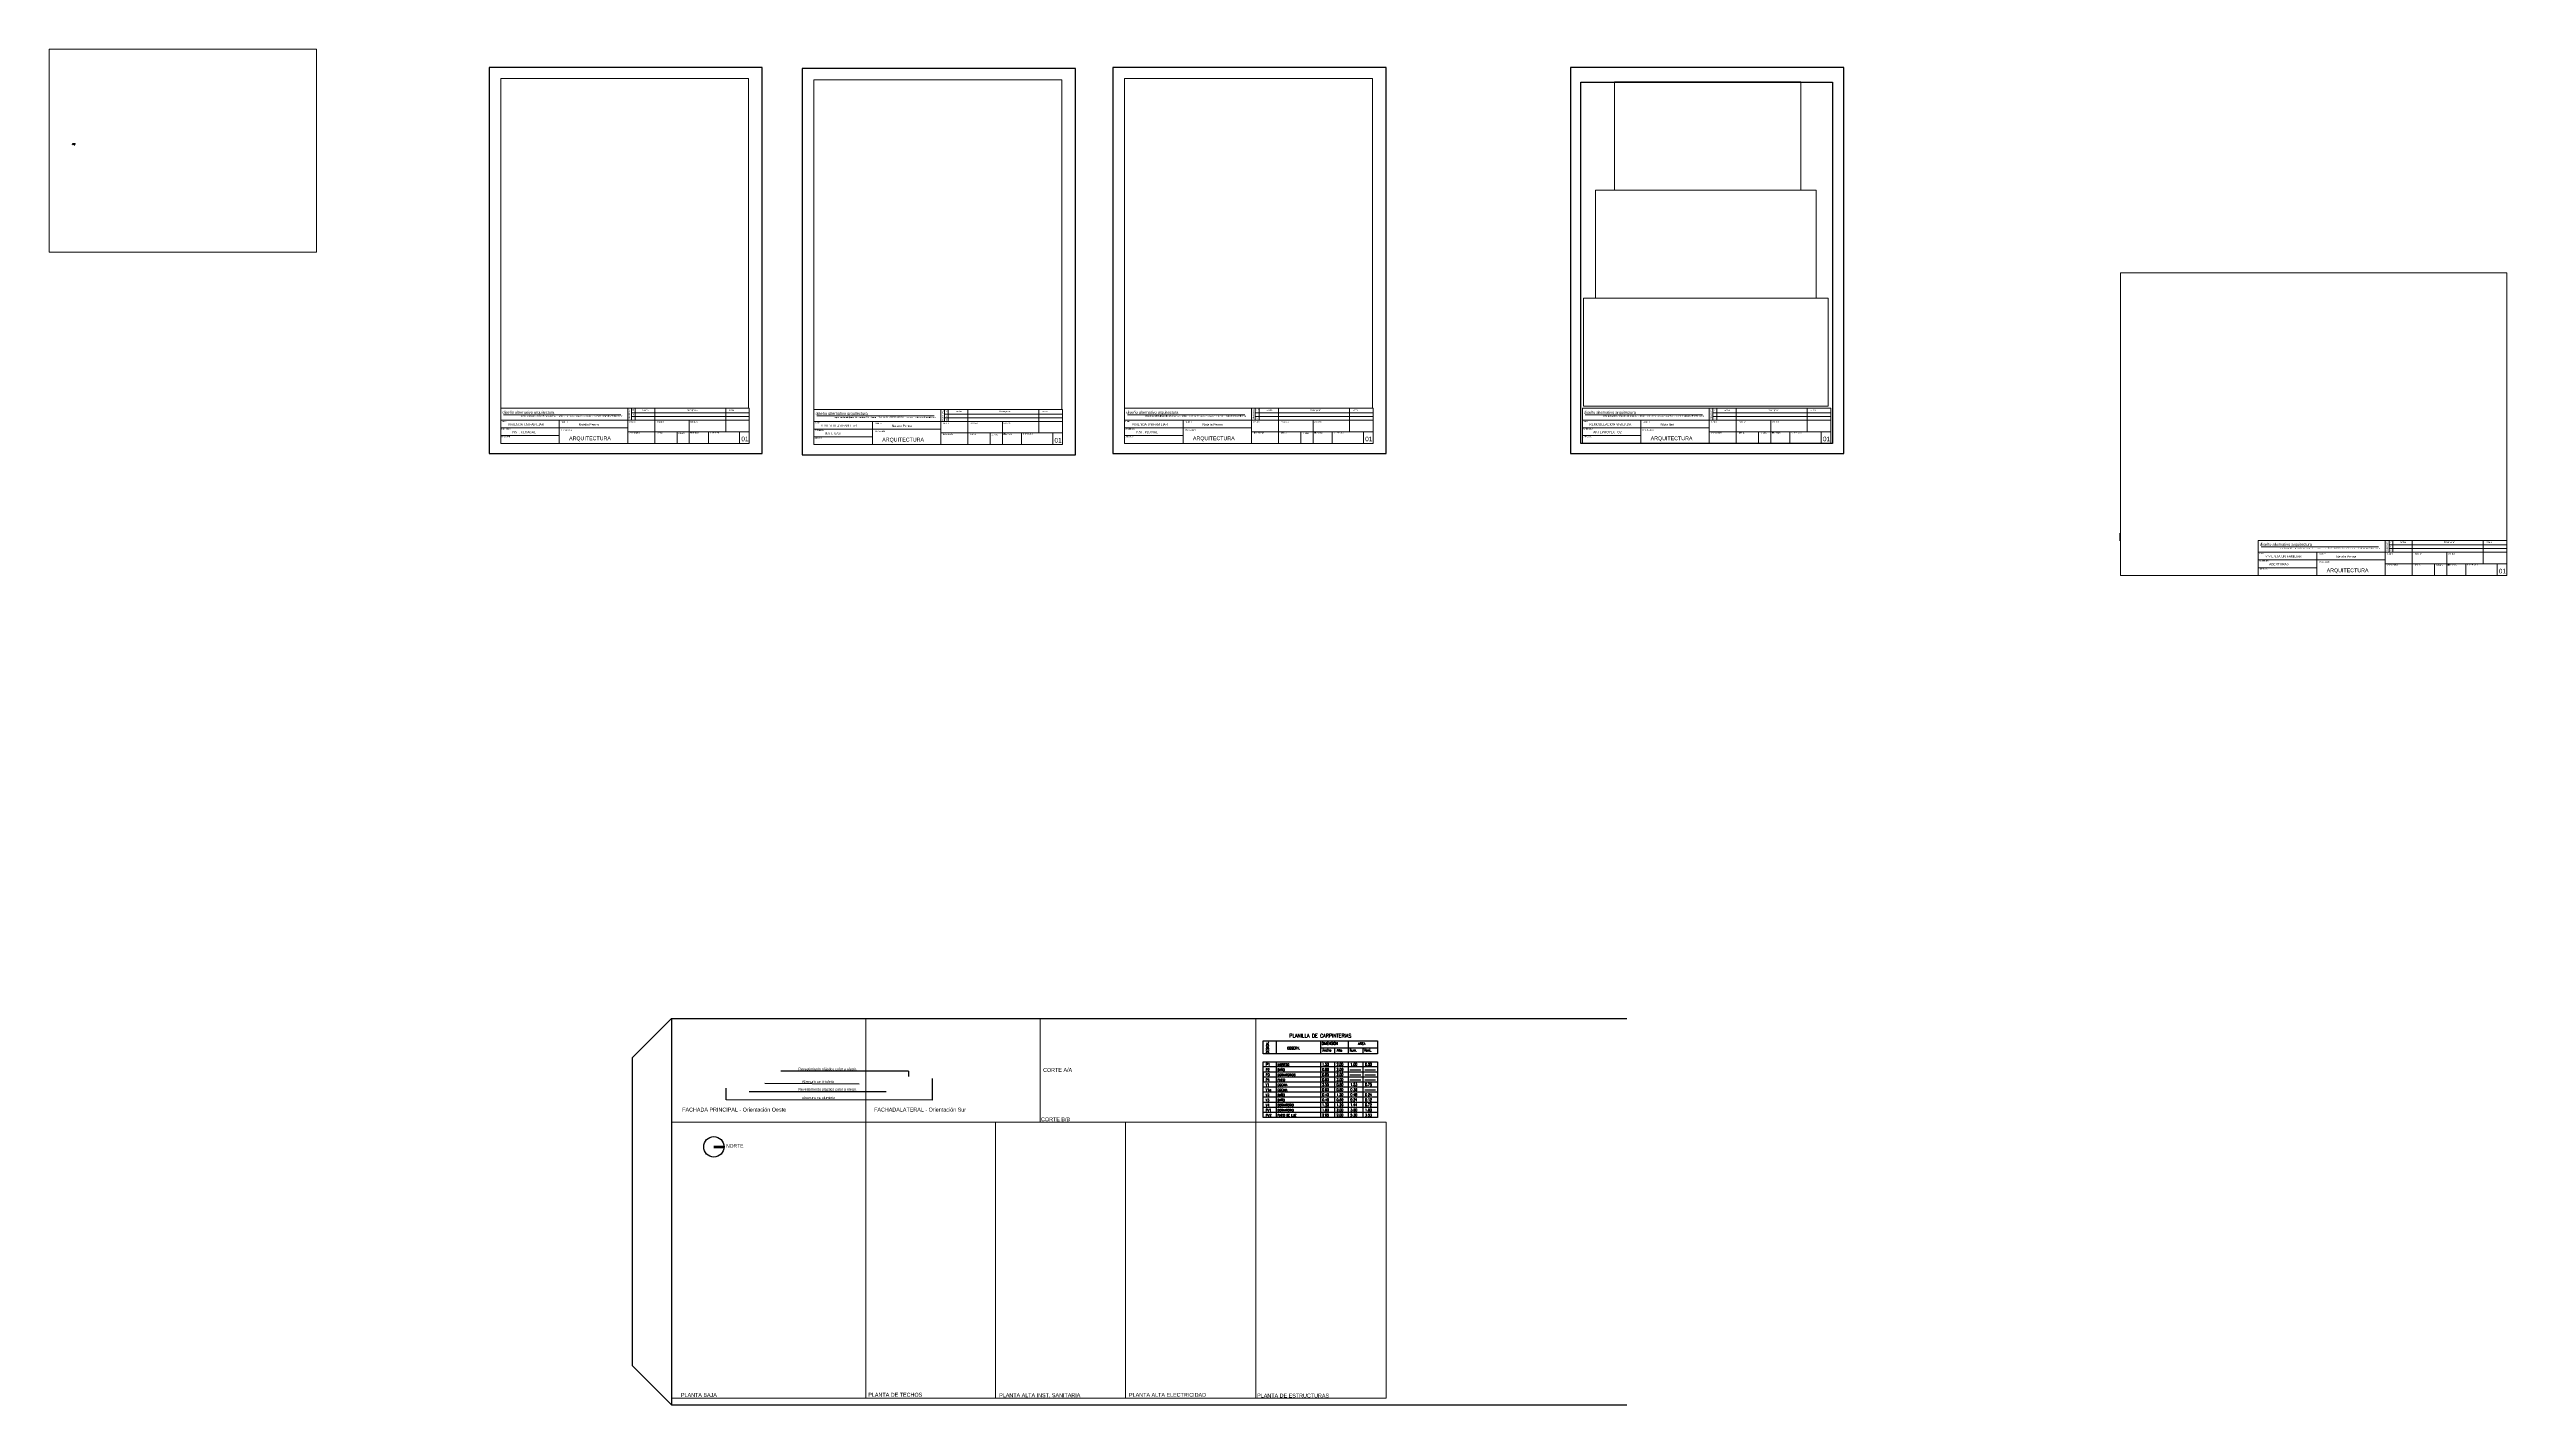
# Paper-space layout 'Layout1' of a CAD drawing. Header units: millimetres. Extents: x 26 to 1915, y -867 to 176.
# The model-space entities are those that its viewports show. They can reach past a viewport. Long polylines and large blocks are cut down to what shows.
import ezdxf
from ezdxf.enums import TextEntityAlignment as Align

# ---------------------------------------------------------------- set-up
doc = ezdxf.new("R2010")
doc.units = ezdxf.units.MM
doc.linetypes.add('DASHED', pattern=[19.05, 12.7, -6.35])
doc.linetypes.add('TRAZO_Y_PUNTO', pattern=[25.4, 12.7, -6.35, 0, -6.35])
doc.layers.get('0').update_dxf_attribs({"color": 9})
for name, color, linetype in [('00_LINEAS VISTA', 8, 'Continuous'), ('00_LINEASVISTA', 8, 'Continuous'), ('00_PROYECCION', 6, 'DASHED'), ('01_CARPINTERIAS', 3, 'Continuous'), ('10_EQUIPAMOVIL', 139, 'Continuous'), ('10_EQUIPO FIJO', 8, 'Continuous'), ('EJES', 12, 'TRAZO_Y_PUNTO'), ('LINEVISTAFINO PA', 250, 'Continuous'), ('T_textos_100', 2, 'Continuous'), ('X_CARATULA', 5, 'Continuous')]:
    doc.layers.add(name, color=color, linetype=linetype)
doc.layers.add('0_CARATULA', color=7, linetype='Continuous', lineweight=5, plot=False)
for name, color, linetype, lineweight in [('0_H_CARATULA', 7, 'Continuous', 5), ('Gris claro fachada', 254, 'Continuous', 9), ('T_cotas_100', 2, 'Continuous', 35)]:
    doc.layers.add(name, color=color, linetype=linetype, lineweight=lineweight)
doc.styles.add('CARATULA', font='arial.ttf')
doc.styles.add('cotas-romans', font='arial.ttf', dxfattribs={"width": 0.7})
doc.styles.add('especificaciones', font='romans.shx', dxfattribs={"width": 0.75})
doc.styles.add('ROMANS', font='romans')
doc.styles.add('rotulo', font='swiss.ttf', dxfattribs={"height": 0.3})
doc.styles.get("Standard").update_dxf_attribs({"font": 'arial.ttf'})

# ---------------------------------------------------------------- blocks, each defined once
blk = doc.blocks.new('kk')
at = {"layer": '10_EQUIPAMOVIL'}
for p, q in [((3221.313, -309.868), (3220.833, -309.868)), ((3221.913, -309.868), (3221.433, -309.868)), ((3220.317, -310.333), (3220.317, -310.813)), ((3220.602, -310.993), (3220.602, -310.153)), ((3222.438, -310.333), (3222.438, -310.813)), ((3221.313, -311.278), (3220.833, -311.278)), ((3221.913, -311.278), (3221.433, -311.278))]:
    blk.add_line(p, q, dxfattribs=at)
for points in [[(3221.313, -310.153), (3221.313, -309.793), (3220.833, -309.793), (3220.833, -310.153)], [(3221.913, -310.153), (3221.913, -309.793), (3221.433, -309.793), (3221.433, -310.153)], [(3220.602, -310.333), (3220.242, -310.333), (3220.242, -310.813), (3220.602, -310.813)], [(3220.602, -310.153), (3222.153, -310.153), (3222.153, -310.993), (3220.602, -310.993)], [(3222.153, -310.333), (3222.513, -310.333), (3222.513, -310.813), (3222.153, -310.813)], [(3221.313, -310.993), (3221.313, -311.353), (3220.833, -311.353), (3220.833, -310.993)], [(3221.913, -310.993), (3221.913, -311.353), (3221.433, -311.353), (3221.433, -310.993)]]:
    blk.add_lwpolyline(points, dxfattribs=at)
blk = doc.blocks.new('cama-s')
at = {"layer": '10_EQUIPAMOVIL'}
for p, q in [((0, 0.488), (0, -0.488)), ((1.875, 0.488), (0, 0.488)), ((0.255, 0.303), (0.052, 0.303)), ((0.052, 0.303), (0.052, -0.301)), ((0.255, 0.488), (0.255, -0.096)), ((1.875, -0.488), (1.875, 0.488)), ((0, -0.488), (1.875, -0.488)), ((0.052, -0.301), (0.389, -0.301)), ((0.255, -0.096), (0.586, -0.488)), ((0.255, -0.096), (0.586, -0.096)), ((0.586, -0.488), (0.586, -0.096))]:
    blk.add_line(p, q, dxfattribs=at)
blk = doc.blocks.new('SAPLS505')
at = {"layer": '10_EQUIPO FIJO'}
blk.add_lwpolyline([(-0.097, -0.628, -0.262722), (-0.176, -0.5, -0.061431), (-0.171, -0.274, -0.073837), (-0.143, -0.178, -0.02136), (-0.11, -0.116, -0.217458), (-0.046, -0.075, -0.067695), (0, -0.071, -0.067639), (0.045, -0.075, -0.190009), (0.109, -0.116, -0.02136), (0.143, -0.178, -0.069685), (0.171, -0.274, -0.061431), (0.176, -0.5, -0.262722), (0.097, -0.628, -0.09682), (0, -0.645, -0.096471), (-0.097, -0.628)], format="xyb", close=True, dxfattribs=at)
for points in [[(-0.127, -0.29, 0.084724), (-0.132, -0.53, 0.252864), (-0.091, -0.589, 0.103412), (-0.001, -0.612, 0.103412)], [(-0.001, -0.231, 0.087783), (-0.109, -0.258, 0.148188), (-0.127, -0.29, 0.09678)], [(0, -0.231, -0.087783), (0.109, -0.258, -0.148188), (0.127, -0.29, -0.09678)], [(0.127, -0.29, -0.084724), (0.132, -0.53, -0.252864), (0.091, -0.589, -0.103412), (0, -0.612, -0.103412)]]:
    blk.add_lwpolyline(points, format="xyb", dxfattribs=at)
for centre, radius in [((-0.056, -0.137), 0.0166), ((0, -0.116), 0.0166), ((0, -0.253), 0.0171), ((0, -0.431), 0.0166), ((0.056, -0.137), 0.0166)]:
    blk.add_circle(centre, radius, dxfattribs=at)
blk = doc.blocks.new('cama 2p02-planta')
for p, q in [((0, -0.762), (0, 0.762)), ((0.076, 0.762), (0, 0.762)), ((0.076, -0.762), (0.076, 0.762)), ((0.152, 0.762), (2.032, 0.762)), ((0.533, 0.343), (0.533, 0.762)), ((0.737, -0.178), (0.737, 0.762)), ((0.483, 0.686), (0.127, 0.686)), ((0.127, 0.686), (0.127, 0.025)), ((0.127, 0.025), (0.483, 0.025)), ((0.483, 0.025), (0.483, 0.686)), ((2.108, 0.686), (2.108, -0.686)), ((0.483, -0.025), (0.127, -0.025)), ((0.127, -0.025), (0.127, -0.686)), ((0.127, -0.686), (0.483, -0.686)), ((0.483, -0.686), (0.483, -0.025)), ((0.076, -0.762), (0, -0.762)), ((2.032, -0.762), (0.152, -0.762))]:
    blk.add_line(p, q)
for centre, radius, start, end in [((0.152, 0.686), 0.0762, 90, 180), ((2.032, 0.686), 0.0762, 0, 90), ((0.305, 1.295), 0.635, 253.73979, 286.26021), ((0.305, -0.584), 0.635, 73.73979, 106.26021), ((1.466, 0.397), 0.934, 182.53978, 216.04031), ((2.127, 0.322), 1.594, 179.25816, 197.80337), ((0.152, -0.686), 0.0762, 180, 270), ((0.305, 0.584), 0.635, 253.73979, 286.26021), ((0.305, -1.295), 0.635, 73.73979, 106.26021), ((-1.131, -0.847), 1.869, 2.61601, 21.40694), ((0.019, -0.724), 0.898, 357.56726, 39.54608), ((2.032, -0.686), 0.0762, 270, 0)]:
    blk.add_arc(centre, radius, start, end)
blk = doc.blocks.new('sofa 02-planta')
at = {"linetype": 'ByBlock'}
for p, q in [((-0.686, 0.375), (-0.381, 0.375)), ((-0.686, 0.299), (-0.686, 0.375)), ((-0.381, 0.299), (-0.686, 0.299)), ((-0.66, 0.299), (-0.66, -0.299)), ((-0.381, -0.299), (-0.686, -0.299)), ((-0.686, -0.299), (-0.686, -0.375)), ((-0.686, -0.375), (-0.381, -0.375))]:
    blk.add_line(p, q, dxfattribs=at)
for centre, radius, start, end in [((-0.426, 0), 0.299, 268.86096, 91.13904), ((-0.375, 0), 0.375, 269.09056, 90.90944), ((-0.375, 0), 0.299, 268.86096, 91.13904)]:
    blk.add_arc(centre, radius, start, end, dxfattribs=at)

msp = doc.modelspace()

# ---------------------------------------------------------------- hatches: boundary and pattern name
at = {"layer": '00_LINEASVISTA'}
h = msp.add_hatch(dxfattribs=at)
h.set_pattern_fill('ANSI31', color=256, scale=0.05, angle=135, style=0)
h.set_pattern_definition([(7e-15, (3407.24805, -303.18574), (3e-17, -0.15875), [])])
h.paths.add_polyline_path([(3406.648, -301.086), (3407.248, -301.086), (3407.248, -303.186), (3406.648, -303.186)])
at = {"layer": '10_EQUIPAMOVIL'}
h = msp.add_hatch(dxfattribs=at)
h.set_pattern_fill('NET', color=256, scale=0.05, style=0)
h.set_pattern_definition([(0, (6825.92892, -605.38159), (0, 0.15875), []), (90, (6825.92892, -605.38159), (-0.15875, 1e-17), [])])
h.paths.add_polyline_path([(3405.503, -300.136), (3405.528, -300.136), (3405.528, -300.936), (3405.503, -300.936, -0.372752), (3404.748, -300.186), (3404.748, -300.236), (3404.098, -300.236), (3404.098, -300.555, -0.125372), (3404.119, -300.52, -0.055228), (3404.188, -300.459, -0.087544), (3404.282, -300.42, -0.077115), (3404.482, -300.412, -0.148188), (3404.562, -300.448, -0.192995), (3404.612, -300.585, -0.192995), (3404.562, -300.722, -0.148185), (3404.482, -300.757, -0.077115), (3404.282, -300.75, -0.087544), (3404.188, -300.71, -0.055228), (3404.119, -300.65, -0.126749), (3404.098, -300.615), (3404.098, -301.486), (3405.548, -301.486), (3405.548, -299.336), (3404.748, -299.336), (3404.748, -299.486), (3404.698, -299.486), (3404.698, -300.086), (3404.748, -300.086), (3404.748, -300.186, 0.372752), (3405.503, -300.936)])
h.paths.add_polyline_path([(3404.302, -300.936, 0.073837), (3404.206, -300.964, 0.02136), (3404.143, -300.998, 0.217458), (3404.102, -301.062, 0.067695), (3404.098, -301.107, 0.067639), (3404.102, -301.153, 0.190009), (3404.143, -301.217, 0.02136), (3404.206, -301.25, 0.069536), (3404.301, -301.278, 0.061489), (3404.527, -301.283, 0.262722), (3404.655, -301.204, 0.09682), (3404.672, -301.107, 0.096471), (3404.655, -301.01, 0.262722), (3404.527, -300.931, 0.061431)])
h.paths.add_polyline_path([(3404.475, -301.107, -1), (3404.442, -301.107, -1)], flags=16)
h.paths.add_polyline_path([(3404.298, -301.107, -1), (3404.263, -301.107, -1)], flags=16)
h.paths.add_polyline_path([(3404.181, -301.051, -1), (3404.148, -301.051, -1)], flags=16)
h.paths.add_polyline_path([(3404.16, -301.107, -1), (3404.127, -301.107, -1)], flags=16)
h.paths.add_polyline_path([(3404.181, -301.163, -1), (3404.148, -301.163, -1)], flags=16)
h.paths.add_polyline_path([(3404.748, -304.147), (3404.748, -304.236), (3404.698, -304.236), (3404.698, -305.036), (3405.048, -305.036), (3405.448, -305.036), (3405.698, -305.036), (3405.698, -304.236), (3405.548, -304.236), (3405.548, -303.036), (3404.098, -303.036), (3404.098, -303.341, -0.045327), (3404.102, -303.311, -0.190009), (3404.143, -303.247, -0.02136), (3404.206, -303.213, -0.069536), (3404.301, -303.185, -0.061489), (3404.527, -303.18, -0.262722), (3404.655, -303.26, -0.09682), (3404.672, -303.356, -0.096471), (3404.655, -303.453, -0.262722), (3404.527, -303.532, -0.061431), (3404.302, -303.528, -0.073837), (3404.206, -303.5, -0.02136), (3404.143, -303.466, -0.217458), (3404.102, -303.402, -0.045208), (3404.098, -303.371), (3404.098, -303.785, -0.126749), (3404.119, -303.75, -0.055228), (3404.188, -303.689, -0.087544), (3404.282, -303.65, -0.077115), (3404.482, -303.643, -0.148188), (3404.562, -303.678, -0.192995), (3404.612, -303.815, -0.192995), (3404.562, -303.952, -0.148185), (3404.482, -303.987, -0.077115), (3404.282, -303.98, -0.087544), (3404.188, -303.941, -0.055228), (3404.119, -303.88, -0.125372), (3404.098, -303.845), (3404.098, -304.086), (3404.748, -304.086), (3404.748, -304.147, -0.429508), (3405.538, -303.411), (3405.538, -304.211), (3405.513, -304.211), (3405.513, -303.411), (3405.538, -303.411, 0.429508)])
h.paths.add_polyline_path([(3404.842, -304.818), (3406.042, -304.818), (3406.042, -304.479), (3404.842, -304.479)], flags=9)
h = msp.add_hatch(dxfattribs=at)
h.set_pattern_fill('ANSI31', color=256, angle=135, style=0)
h.set_pattern_definition([(180, (3424.9532, -320.9386), (-7e-16, -3.175), [])])
h.paths.add_polyline_path([(3425.853, -318.919), (3424.953, -318.919), (3424.953, -320.939), (3425.853, -320.939)])
at = {"layer": 'Gris claro fachada'}
h = msp.add_hatch(dxfattribs=at)
h.set_pattern_fill('ANSI31', color=256, scale=0.08, angle=135, style=0)
h.set_pattern_definition([(180, (3427.85536, -300.3313), (-3e-17, -0.254), [])])
h.paths.add_polyline_path([(3433.488, -298.231), (3428.638, -298.231), (3428.638, -300.331), (3433.488, -300.331)])
h.paths.add_polyline_path([(3426.218, -300.331), (3427.118, -300.331), (3427.118, -298.311), (3426.218, -298.311)])
h.paths.add_polyline_path([(3421.188, -299.431), (3421.238, -299.431), (3421.238, -298.831), (3421.188, -298.831), (3421.188, -298.431), (3420.245, -298.431), (3420.245, -300.431), (3421.188, -300.431)])

# ---------------------------------------------------------------- linework, layer by layer
at = {"layer": '00_LINEASVISTA'}
for p, q in [((3404.598, -296.186), (3406.698, -296.186)), ((3407.847, -296.186), (3409.648, -296.186)), ((3407.248, -303.186), (3407.248, -301.086)), ((3410.848, -301.286), (3410.848, -302.736)), ((3405.548, -301.486), (3404.098, -301.486)), ((3405.548, -303.036), (3404.098, -303.036)), ((3415.098, -302.986), (3410.848, -302.986)), ((3404.698, -304.236), (3404.698, -305.036)), ((3404.098, -305.986), (3406.498, -305.986)), ((3404.698, -307.486), (3404.698, -306.736)), ((3404.698, -308.186), (3404.098, -308.186)), ((3404.698, -308.186), (3404.698, -309.036)), ((3404.698, -309.036), (3404.098, -309.036)), ((3415.098, -308.986), (3410.848, -308.986)), ((3403.948, -310.236), (3403.948, -309.636)), ((3406.448, -309.636), (3404.098, -309.636)), ((3406.248, -310.436), (3404.098, -310.436))]:
    msp.add_line(p, q, dxfattribs=at)
for points in [[(3404.698, -307.603), (3404.108, -307.603), (3404.108, -308.164), (3404.698, -308.164)], [(3404.688, -307.613), (3404.118, -307.613), (3404.118, -308.154), (3404.688, -308.154)], [(3404.698, -309.057), (3404.124, -309.057), (3404.124, -309.616), (3404.698, -309.616)]]:
    msp.add_lwpolyline(points, close=True, dxfattribs=at)
at = {"layer": '01_CARPINTERIAS'}
for p, q in [((3404.598, -296.286), (3406.698, -296.286)), ((3404.598, -296.341), (3406.698, -296.341)), ((3404.598, -296.386), (3406.698, -296.386)), ((3407.847, -296.286), (3409.648, -296.286)), ((3407.847, -296.341), (3409.648, -296.341)), ((3407.847, -296.386), (3409.648, -296.386)), ((3410.648, -301.286), (3410.648, -302.736)), ((3410.693, -301.286), (3410.693, -302.736)), ((3410.748, -301.286), (3410.748, -302.736)), ((3405.448, -305.036), (3405.048, -305.036)), ((3405.048, -305.121), (3405.448, -305.121)), ((3405.048, -305.186), (3405.448, -305.186)), ((3410.648, -305.186), (3410.648, -307.486)), ((3410.693, -305.186), (3410.693, -307.486)), ((3410.748, -305.186), (3410.748, -307.486)), ((3403.998, -310.236), (3403.998, -309.636)), ((3404.048, -310.236), (3404.048, -309.636)), ((3404.098, -309.636), (3404.098, -310.236)), ((3410.648, -309.736), (3410.648, -311.236)), ((3410.743, -311.236), (3410.743, -309.736)), ((3410.848, -309.736), (3410.848, -311.236)), ((3404.098, -310.236), (3406.248, -310.236)), ((3406.248, -310.286), (3404.098, -310.286)), ((3406.248, -310.336), (3404.098, -310.336)), ((3409.198, -311.336), (3409.198, -311.236)), ((3409.198, -311.286), (3409.798, -311.286))]:
    msp.add_line(p, q, dxfattribs=at)
for points in [[(3405.718, -300.086), (3405.743, -300.086), (3405.743, -299.286), (3405.718, -299.286)], [(3405.528, -300.136), (3405.503, -300.136), (3405.503, -300.936), (3405.528, -300.936)], [(3407.598, -300.916), (3407.598, -300.891), (3408.398, -300.891), (3408.398, -300.916)], [(3405.538, -304.211), (3405.513, -304.211), (3405.513, -303.411), (3405.538, -303.411)], [(3406.598, -304.066), (3406.598, -304.041), (3407.398, -304.041), (3407.398, -304.066)], [(3403.998, -305.196), (3403.998, -305.221), (3404.798, -305.221), (3404.798, -305.196)], [(3406.598, -305.196), (3406.598, -305.221), (3405.798, -305.221), (3405.798, -305.196)], [(3402.898, -307.586), (3402.809, -307.586), (3402.809, -307.636), (3402.898, -307.636)], [(3403.898, -307.586), (3403.873, -307.586), (3403.873, -308.586), (3403.898, -308.586)], [(3408.342, -311.336), (3408.367, -311.336), (3408.367, -310.536), (3408.342, -310.536)], [(3408.298, -311.236), (3408.342, -311.236), (3408.342, -311.336), (3408.298, -311.336)], [(3409.798, -311.236), (3409.148, -311.236), (3409.148, -311.336), (3409.798, -311.336)]]:
    msp.add_lwpolyline(points, close=True, dxfattribs=at)
for centre, radius, start, end in [((3405.687, -300.097), 0.813, 4.30428, 86.07642), ((3407.587, -300.946), 0.813, 3.92358, 85.69572), ((3405.559, -300.125), 0.813, 184.30428, 266.07642), ((3405.493, -304.154), 0.745, 86.50841, 180.51585), ((3406.587, -304.096), 0.813, 3.92358, 85.69572), ((3404.055, -305.241), 0.745, 269.48415, 3.49159), ((3406.541, -305.241), 0.745, 176.50841, 270.51585), ((3403.886, -307.598), 0.988, 179.27478, 270.72522), ((3408.377, -311.306), 0.771, 1.49473, 92.6458)]:
    msp.add_arc(centre, radius, start, end, dxfattribs=at)
at = {"layer": '10_EQUIPAMOVIL'}
for p, q in [((3404.698, -300.086), (3404.698, -299.486)), ((3404.748, -299.336), (3405.548, -299.336)), ((3408.648, -300.336), (3410.698, -300.336)), ((3405.698, -304.236), (3405.698, -305.036)), ((3402.809, -307.636), (3403.948, -307.636))]:
    msp.add_line(p, q, dxfattribs=at)
at = {"layer": 'EJES', "ltscale": 0.05}
for p, q in [((3403.948, -305.186), (3406.648, -307.486)), ((3403.948, -307.486), (3406.648, -305.186))]:
    msp.add_line(p, q, dxfattribs=at)
msp.add_lwpolyline([(3406.648, -307.486), (3403.948, -307.486), (3403.948, -305.186), (3406.648, -305.186)], close=True, dxfattribs=at)
at = {"layer": 'Gris claro fachada'}
for p, q in [((3423.868, -295.931), (3422.068, -295.931)), ((3422.068, -295.931), (3422.068, -297.831)), ((3423.868, -297.831), (3423.868, -295.931)), ((3424.438, -297.831), (3421.188, -297.831)), ((3421.188, -298.831), (3421.188, -297.831)), ((3424.438, -297.531), (3426.088, -297.531)), ((3424.438, -297.531), (3424.438, -300.431)), ((3426.088, -300.431), (3426.088, -297.531)), ((3426.088, -297.831), (3428.438, -297.831)), ((3428.438, -297.531), (3428.638, -297.531)), ((3428.438, -297.531), (3428.438, -300.431)), ((3428.638, -297.531), (3428.638, -300.431)), ((3428.638, -297.981), (3433.488, -297.981)), ((3428.638, -298.131), (3433.488, -298.131)), ((3419.995, -298.431), (3421.188, -298.431)), ((3419.995, -298.431), (3419.995, -300.431)), ((3420.215, -300.431), (3420.215, -298.431)), ((3420.215, -298.431), (3420.215, -298.431)), ((3420.245, -298.431), (3420.245, -300.431)), ((3421.188, -298.751), (3423.868, -298.751)), ((3421.188, -298.831), (3423.788, -298.831)), ((3421.238, -298.831), (3421.238, -299.431)), ((3421.338, -298.831), (3421.338, -299.431)), ((3423.788, -299.431), (3423.788, -298.831)), ((3423.868, -299.511), (3423.868, -298.751)), ((3426.188, -300.331), (3426.188, -298.281)), ((3426.188, -298.281), (3427.688, -298.281)), ((3426.218, -300.331), (3426.218, -298.311)), ((3426.218, -298.311), (3427.118, -298.311)), ((3427.118, -300.331), (3427.118, -298.311)), ((3427.148, -300.331), (3427.148, -298.281)), ((3427.178, -299.306), (3427.178, -298.311)), ((3427.178, -298.311), (3427.658, -298.311)), ((3427.257, -298.71), (3427.395, -298.542)), ((3427.284, -298.854), (3427.423, -298.686)), ((3427.333, -298.697), (3427.472, -298.529)), ((3427.658, -298.311), (3427.658, -299.306)), ((3427.688, -298.281), (3427.688, -298.281)), ((3427.688, -298.281), (3427.688, -300.331)), ((3428.638, -298.231), (3433.488, -298.231)), ((3421.188, -299.431), (3423.788, -299.431)), ((3421.188, -299.431), (3421.188, -300.431)), ((3421.721, -299.06), (3421.86, -298.892)), ((3421.728, -299.186), (3421.867, -299.018)), ((3421.798, -299.047), (3421.937, -298.879)), ((3423.198, -299.22), (3423.337, -299.052)), ((3423.226, -299.365), (3423.365, -299.197)), ((3423.294, -299.229), (3423.433, -299.061)), ((3427.658, -299.306), (3427.178, -299.306)), ((3427.178, -300.331), (3427.178, -299.336)), ((3427.658, -299.336), (3427.178, -299.336)), ((3427.658, -299.336), (3427.658, -300.331)), ((3421.41, -300.431), (3421.108, -299.783)), ((3421.188, -299.511), (3423.868, -299.511)), ((3421.238, -300.431), (3421.264, -300.14)), ((3421.41, -300.431), (3421.273, -299.783)), ((3421.429, -300.431), (3421.376, -299.982)), ((3421.435, -300.431), (3421.435, -299.571)), ((3421.46, -300.431), (3421.46, -300.034)), ((3421.483, -300.431), (3421.51, -300.14)), ((3421.793, -300.431), (3421.491, -299.783)), ((3421.511, -300.431), (3421.853, -299.697)), ((3421.511, -300.431), (3421.647, -299.783)), ((3421.654, -300.431), (3421.681, -300.14)), ((3421.793, -300.431), (3421.656, -299.783)), ((3421.812, -300.431), (3421.759, -299.982)), ((3421.818, -300.431), (3421.818, -299.571)), ((3421.843, -300.431), (3421.843, -300.034)), ((3421.866, -300.431), (3421.893, -300.14)), ((3421.894, -300.431), (3422.236, -299.697)), ((3421.894, -300.431), (3422.031, -299.783)), ((3422.242, -300.431), (3421.939, -299.783)), ((3422.051, -300.431), (3422.078, -300.14)), ((3422.242, -300.431), (3422.105, -299.783)), ((3422.261, -300.431), (3422.207, -299.982)), ((3422.267, -300.431), (3422.267, -299.571)), ((3422.292, -300.431), (3422.292, -300.034)), ((3422.315, -300.431), (3422.341, -300.14)), ((3422.342, -300.431), (3422.479, -299.783)), ((3422.65, -300.431), (3422.347, -299.783)), ((3422.459, -300.431), (3422.486, -300.14)), ((3422.65, -300.431), (3422.513, -299.783)), ((3422.669, -300.431), (3422.615, -299.982)), ((3422.675, -300.431), (3422.675, -299.571)), ((3422.7, -300.431), (3422.7, -300.034)), ((3422.723, -300.431), (3422.749, -300.14)), ((3422.75, -300.431), (3423.092, -299.697)), ((3422.75, -300.431), (3422.887, -299.783)), ((3422.831, -300.431), (3422.968, -299.783)), ((3423.138, -300.431), (3422.836, -299.783)), ((3422.948, -300.431), (3422.975, -300.14)), ((3423.138, -300.431), (3423.002, -299.783)), ((3423.157, -300.431), (3423.104, -299.982)), ((3423.164, -300.431), (3423.164, -299.571)), ((3423.189, -300.431), (3423.189, -300.034)), ((3423.211, -300.431), (3423.238, -300.14)), ((3423.239, -300.431), (3423.581, -299.697)), ((3423.239, -300.431), (3423.376, -299.783)), ((3423.303, -300.431), (3423.439, -299.783)), ((3423.61, -300.431), (3423.307, -299.783)), ((3423.42, -300.431), (3423.446, -300.14)), ((3423.61, -300.431), (3423.473, -299.783)), ((3423.629, -300.431), (3423.575, -299.982)), ((3423.635, -300.431), (3423.635, -299.571)), ((3423.66, -300.431), (3423.66, -300.034)), ((3423.683, -300.431), (3423.709, -300.14)), ((3423.71, -300.431), (3424.053, -299.697)), ((3423.71, -300.431), (3423.847, -299.783)), ((3427.35, -300.119), (3427.488, -299.951)), ((3427.377, -300.264), (3427.516, -300.096)), ((3427.426, -300.107), (3427.565, -299.939)), ((3404.094, -300.578), (3404.096, -300.566)), ((3404.094, -300.578), (3404.094, -300.592)), ((3404.096, -300.604), (3404.094, -300.592)), ((3419.7, -300.431), (3434.121, -300.431)), ((3419.995, -300.431), (3423.812, -300.431)), ((3421.248, -300.431), (3421.218, -300.268)), ((3421.254, -300.431), (3421.305, -300.267)), ((3421.324, -300.431), (3421.294, -300.268)), ((3421.356, -300.431), (3421.326, -300.268)), ((3421.387, -300.431), (3421.359, -300.342)), ((3421.449, -300.431), (3421.439, -300.242)), ((3421.471, -300.431), (3421.522, -300.267)), ((3421.495, -300.431), (3421.523, -300.342)), ((3421.534, -300.431), (3421.561, -300.342)), ((3421.578, -300.431), (3421.55, -300.342)), ((3421.56, -300.431), (3421.611, -300.267)), ((3421.623, -300.431), (3421.593, -300.268)), ((3421.652, -300.431), (3421.622, -300.268)), ((3421.658, -300.431), (3421.709, -300.267)), ((3421.728, -300.431), (3421.698, -300.268)), ((3421.739, -300.431), (3421.709, -300.268)), ((3421.76, -300.431), (3421.73, -300.268)), ((3421.77, -300.431), (3421.742, -300.342)), ((3421.832, -300.431), (3421.822, -300.242)), ((3421.854, -300.431), (3421.905, -300.267)), ((3421.897, -300.431), (3421.925, -300.342)), ((3421.917, -300.431), (3421.945, -300.342)), ((3421.98, -300.431), (3421.952, -300.342)), ((3421.962, -300.431), (3422.013, -300.267)), ((3422.025, -300.431), (3421.995, -300.268)), ((3422.054, -300.431), (3422.024, -300.268)), ((3422.06, -300.431), (3422.111, -300.267)), ((3422.13, -300.431), (3422.1, -300.268)), ((3422.162, -300.431), (3422.132, -300.268)), ((3422.188, -300.431), (3422.157, -300.268)), ((3422.219, -300.431), (3422.191, -300.342)), ((3422.281, -300.431), (3422.271, -300.242)), ((3422.303, -300.431), (3422.354, -300.267)), ((3422.365, -300.431), (3422.393, -300.342)), ((3422.461, -300.431), (3422.431, -300.268)), ((3422.468, -300.431), (3422.518, -300.267)), ((3422.538, -300.431), (3422.508, -300.268)), ((3422.57, -300.431), (3422.539, -300.268)), ((3422.595, -300.431), (3422.565, -300.268)), ((3422.626, -300.431), (3422.599, -300.342)), ((3422.688, -300.431), (3422.679, -300.242)), ((3422.711, -300.431), (3422.761, -300.267)), ((3422.773, -300.431), (3422.801, -300.342)), ((3422.854, -300.431), (3422.882, -300.342)), ((3422.95, -300.431), (3422.92, -300.268)), ((3422.957, -300.431), (3423.007, -300.267)), ((3423.027, -300.431), (3422.997, -300.268)), ((3423.058, -300.431), (3423.028, -300.268)), ((3423.084, -300.431), (3423.054, -300.268)), ((3423.115, -300.431), (3423.088, -300.342)), ((3423.177, -300.431), (3423.167, -300.242)), ((3423.2, -300.431), (3423.25, -300.267)), ((3423.262, -300.431), (3423.29, -300.342)), ((3423.326, -300.431), (3423.353, -300.342)), ((3423.422, -300.431), (3423.392, -300.268)), ((3423.428, -300.431), (3423.479, -300.267)), ((3423.498, -300.431), (3423.468, -300.268)), ((3423.53, -300.431), (3423.5, -300.268)), ((3423.556, -300.431), (3423.526, -300.268)), ((3423.587, -300.431), (3423.559, -300.342)), ((3423.649, -300.431), (3423.639, -300.242)), ((3423.671, -300.431), (3423.722, -300.267)), ((3423.734, -300.431), (3423.761, -300.342)), ((3426.088, -300.331), (3428.438, -300.331)), ((3428.638, -300.331), (3433.488, -300.331)), ((3427.951, -301.179), (3426.451, -301.179)), ((3426.451, -301.179), (3426.451, -305.779)), ((3427.951, -305.779), (3427.951, -301.179)), ((3426.451, -302.779), (3419.701, -302.779)), ((3419.701, -302.779), (3419.701, -305.779)), ((3434.951, -302.779), (3427.951, -302.779)), ((3433.751, -303.179), (3433.751, -302.779)), ((3433.851, -305.779), (3433.851, -302.779)), ((3434.852, -305.779), (3434.852, -302.779)), ((3434.951, -302.779), (3434.951, -305.779)), ((3409.665, -303.459), (3409.664, -303.266)), ((3409.727, -303.266), (3409.728, -303.459)), ((3410.223, -303.263), (3410.224, -303.459)), ((3410.287, -303.459), (3410.287, -303.263)), ((3419.851, -305.779), (3419.851, -303.179)), ((3419.851, -303.179), (3426.451, -303.179)), ((3427.951, -303.179), (3433.751, -303.179)), ((3428.901, -305.779), (3428.901, -303.179)), ((3428.901, -303.379), (3431.551, -303.379)), ((3429.062, -303.511), (3429.171, -303.395)), ((3430.127, -303.562), (3430.236, -303.446)), ((3431.302, -303.497), (3431.411, -303.381)), ((3431.325, -303.568), (3431.433, -303.452)), ((3431.551, -303.179), (3431.551, -305.779)), ((3433.751, -303.179), (3433.751, -304.099)), ((3404.096, -303.796), (3404.094, -303.808)), ((3404.094, -303.822), (3404.094, -303.808)), ((3404.094, -303.822), (3404.096, -303.834)), ((3426.201, -303.779), (3425.801, -303.779)), ((3425.801, -303.779), (3425.801, -305.279)), ((3426.171, -303.809), (3425.831, -303.809)), ((3425.831, -303.809), (3425.831, -305.249)), ((3425.86, -304.07), (3425.969, -303.954)), ((3425.908, -303.974), (3426.017, -303.858)), ((3425.931, -304.045), (3426.04, -303.929)), ((3426.171, -305.249), (3426.171, -303.809)), ((3426.201, -305.279), (3426.201, -303.779)), ((3426.701, -304.139), (3426.701, -303.779)), ((3426.701, -303.779), (3427.301, -303.779)), ((3426.731, -303.809), (3427.271, -303.809)), ((3426.731, -304.109), (3426.731, -303.809)), ((3426.731, -303.809), (3427.001, -304.109)), ((3426.731, -304.109), (3427.271, -304.109)), ((3427.001, -304.109), (3427.271, -303.809)), ((3427.271, -303.809), (3427.271, -304.109)), ((3427.301, -303.779), (3427.301, -304.139)), ((3428.901, -303.679), (3431.551, -303.679)), ((3429.014, -303.608), (3429.123, -303.491)), ((3429.085, -303.582), (3429.194, -303.466)), ((3430.079, -303.658), (3430.188, -303.542)), ((3430.15, -303.633), (3430.259, -303.516)), ((3431.254, -303.594), (3431.363, -303.477)), ((3432.871, -304.099), (3433.851, -304.099)), ((3432.871, -304.099), (3432.871, -304.859)), ((3426.701, -304.139), (3427.301, -304.139)), ((3432.951, -304.179), (3433.851, -304.179)), ((3432.951, -304.179), (3432.951, -304.779)), ((3432.951, -304.779), (3433.851, -304.779)), ((3432.996, -304.474), (3433.105, -304.358)), ((3433.044, -304.378), (3433.153, -304.262)), ((3433.067, -304.449), (3433.176, -304.332)), ((3433.313, -304.713), (3433.422, -304.597)), ((3433.361, -304.617), (3433.47, -304.501)), ((3433.384, -304.688), (3433.493, -304.571)), ((3433.551, -304.179), (3433.551, -304.779)), ((3433.751, -304.179), (3433.751, -304.779)), ((3425.801, -305.279), (3426.201, -305.279)), ((3425.831, -305.249), (3426.171, -305.249)), ((3432.871, -304.859), (3433.851, -304.859)), ((3433.751, -304.859), (3433.751, -305.779)), ((3437.019, -305.779), (3417.383, -305.779)), ((3426.88, -308.536), (3426.88, -306.536)), ((3426.88, -306.536), (3428.38, -306.536)), ((3428.38, -306.536), (3428.38, -308.536)), ((3402.805, -311.536), (3402.805, -307.636)), ((3419.88, -308.536), (3435.13, -308.536)), ((3419.88, -308.536), (3419.88, -311.536)), ((3423.73, -308.536), (3423.73, -311.536)), ((3425.93, -308.536), (3425.93, -311.536)), ((3435.13, -308.536), (3435.13, -311.536)), ((3415.098, -310.236), (3415.098, -308.986)), ((3420.28, -309.386), (3421.78, -309.386)), ((3420.28, -309.386), (3420.28, -311.536)), ((3421.78, -309.386), (3421.78, -311.536)), ((3423.73, -309.386), (3425.93, -309.386)), ((3428.58, -309.386), (3430.03, -309.386)), ((3428.58, -309.386), (3428.58, -311.536)), ((3430.03, -309.386), (3430.03, -311.536)), ((3420.33, -309.436), (3421.73, -309.436)), ((3420.33, -309.436), (3420.33, -310.451)), ((3420.33, -309.436), (3421.03, -310.451)), ((3420.925, -309.967), (3421.034, -309.851)), ((3420.973, -309.871), (3421.082, -309.755)), ((3420.996, -309.942), (3421.105, -309.825)), ((3421.03, -310.451), (3421.73, -309.436)), ((3421.73, -309.436), (3421.73, -310.451)), ((3423.78, -309.436), (3423.78, -311.536)), ((3423.78, -309.436), (3424.805, -309.436)), ((3423.78, -309.436), (3424.805, -310.486)), ((3424.256, -309.723), (3424.365, -309.607)), ((3424.304, -309.627), (3424.413, -309.511)), ((3424.327, -309.698), (3424.435, -309.581)), ((3424.805, -309.436), (3424.805, -311.536)), ((3424.855, -309.436), (3424.855, -311.536)), ((3424.855, -309.436), (3425.88, -309.436)), ((3425.88, -309.436), (3424.855, -310.486)), ((3425.88, -309.436), (3425.88, -311.536)), ((3428.63, -309.436), (3429.98, -309.436)), ((3428.63, -309.436), (3428.63, -310.451)), ((3429.305, -310.451), (3428.63, -309.436)), ((3428.78, -310.121), (3428.888, -310.004)), ((3429.305, -310.451), (3429.98, -309.436)), ((3429.747, -310.121), (3429.856, -310.004)), ((3429.98, -309.436), (3429.98, -310.451)), ((3415.098, -310.436), (3415.098, -312.536)), ((3420.33, -310.451), (3421.73, -310.451)), ((3420.33, -310.501), (3420.33, -311.536)), ((3420.33, -310.501), (3421.73, -310.501)), ((3420.631, -310.804), (3420.74, -310.687)), ((3421.443, -310.327), (3421.552, -310.211)), ((3421.491, -310.231), (3421.6, -310.115)), ((3421.514, -310.302), (3421.623, -310.186)), ((3421.73, -310.501), (3421.73, -311.536)), ((3424.805, -310.486), (3423.78, -311.536)), ((3424.018, -310.554), (3424.127, -310.437)), ((3424.066, -310.458), (3424.175, -310.341)), ((3424.089, -310.528), (3424.198, -310.412)), ((3424.855, -310.486), (3425.88, -311.536)), ((3428.63, -310.451), (3429.98, -310.451)), ((3428.63, -310.501), (3428.63, -311.536)), ((3428.63, -310.501), (3429.98, -310.501)), ((3428.731, -310.217), (3428.84, -310.101)), ((3428.802, -310.192), (3428.911, -310.075)), ((3428.916, -310.845), (3429.025, -310.729)), ((3429.699, -310.217), (3429.807, -310.101)), ((3429.77, -310.192), (3429.878, -310.075)), ((3429.98, -310.501), (3429.98, -311.536)), ((3420.583, -310.9), (3420.691, -310.783)), ((3420.653, -310.875), (3420.762, -310.758)), ((3421.333, -311.31), (3421.442, -311.194)), ((3421.381, -311.214), (3421.49, -311.097)), ((3421.404, -311.285), (3421.513, -311.168)), ((3424.568, -311.393), (3424.677, -311.277)), ((3424.616, -311.297), (3424.725, -311.181)), ((3424.639, -311.368), (3424.748, -311.251)), ((3428.868, -310.942), (3428.977, -310.825)), ((3428.939, -310.916), (3429.048, -310.8)), ((3429.513, -311.313), (3429.621, -311.197)), ((3429.561, -311.217), (3429.67, -311.101)), ((3429.584, -311.288), (3429.692, -311.172)), ((3405.348, -311.536), (3402.805, -311.536)), ((3405.348, -311.536), (3405.348, -312.536)), ((3417.009, -311.536), (3436.739, -311.536)), ((3405.348, -312.536), (3415.098, -312.536))]:
    msp.add_line(p, q, dxfattribs=at)
for points in [[(3433.688, -300.431), (3433.488, -300.431), (3433.488, -297.831), (3433.688, -297.831)], [(3410.576, -304.02), (3409.376, -304.02), (3409.376, -303.459), (3410.576, -303.459)]]:
    msp.add_lwpolyline(points, close=True, dxfattribs=at)
for points in [[(3404.284, -300.57), (3404.285, -300.552, -0.028747), (3404.293, -300.524, -0.052421), (3404.299, -300.51, -0.050041), (3404.312, -300.493, -0.040538), (3404.33, -300.476, -0.036304), (3404.352, -300.46, -0.08346), (3404.363, -300.456, -0.024812), (3404.374, -300.455, -0.009631), (3404.4, -300.453, -0.014344), (3404.409, -300.452, -0.009208), (3404.424, -300.453)], [(3404.284, -300.6), (3404.285, -300.618, 0.028747), (3404.293, -300.646, 0.052421), (3404.299, -300.66, 0.050041), (3404.312, -300.677, 0.040538), (3404.33, -300.694, 0.036304), (3404.352, -300.709, 0.08346), (3404.363, -300.714, 0.024812), (3404.374, -300.715, 0.009631), (3404.4, -300.717, 0.014344), (3404.409, -300.717, 0.009208), (3404.424, -300.717)], [(3404.564, -300.57), (3404.562, -300.552, 0.028747), (3404.555, -300.524, 0.052421), (3404.548, -300.51, 0.050041), (3404.536, -300.493, 0.040538), (3404.517, -300.476, 0.036304), (3404.495, -300.46, 0.08346), (3404.484, -300.456, 0.024812), (3404.474, -300.455, 0.009631), (3404.447, -300.453, 0.014344), (3404.438, -300.452, 0.009208), (3404.424, -300.453)], [(3404.564, -300.6), (3404.562, -300.618, -0.028747), (3404.555, -300.646, -0.052421), (3404.548, -300.66, -0.050041), (3404.536, -300.677, -0.040538), (3404.517, -300.694, -0.036304), (3404.495, -300.709, -0.08346), (3404.484, -300.714, -0.024812), (3404.474, -300.715, -0.009631), (3404.447, -300.717, -0.014344), (3404.438, -300.717, -0.009208), (3404.424, -300.717)], [(3404.284, -303.8), (3404.285, -303.782, -0.028747), (3404.293, -303.754, -0.052421), (3404.299, -303.74, -0.050041), (3404.312, -303.723, -0.040538), (3404.33, -303.706, -0.036304), (3404.352, -303.69, -0.08346), (3404.363, -303.686, -0.024812), (3404.374, -303.685, -0.009631), (3404.4, -303.683, -0.014344), (3404.409, -303.682, -0.009208), (3404.424, -303.683)], [(3404.284, -303.83), (3404.285, -303.848, 0.028747), (3404.293, -303.876, 0.052421), (3404.299, -303.89, 0.050041), (3404.312, -303.907, 0.040538), (3404.33, -303.924, 0.036304), (3404.352, -303.939, 0.08346), (3404.363, -303.944, 0.024812), (3404.374, -303.945, 0.009631), (3404.4, -303.947, 0.014344), (3404.409, -303.947, 0.009208), (3404.424, -303.947)], [(3404.564, -303.8), (3404.562, -303.782, 0.028747), (3404.555, -303.754, 0.052421), (3404.548, -303.74, 0.050041), (3404.536, -303.723, 0.040538), (3404.517, -303.706, 0.036304), (3404.495, -303.69, 0.08346), (3404.484, -303.686, 0.024812), (3404.474, -303.685, 0.009631), (3404.447, -303.683, 0.014344), (3404.438, -303.682, 0.009208), (3404.424, -303.683)], [(3404.564, -303.83), (3404.562, -303.848, -0.028747), (3404.555, -303.876, -0.052421), (3404.548, -303.89, -0.050041), (3404.536, -303.907, -0.040538), (3404.517, -303.924, -0.036304), (3404.495, -303.939, -0.08346), (3404.484, -303.944, -0.024812), (3404.474, -303.945, -0.009631), (3404.447, -303.947, -0.014344), (3404.438, -303.947, -0.009208), (3404.424, -303.947)]]:
    msp.add_lwpolyline(points, format="xyb", dxfattribs=at)
for points in [[(3404.284, -300.57), (3404.284, -300.585)], [(3404.284, -300.6), (3404.284, -300.585)], [(3404.564, -300.57), (3404.564, -300.585)], [(3404.564, -300.6), (3404.564, -300.585)], [(3404.284, -303.8), (3404.284, -303.815)], [(3404.284, -303.83), (3404.284, -303.815)], [(3404.564, -303.8), (3404.564, -303.815)], [(3404.564, -303.83), (3404.564, -303.815)]]:
    msp.add_lwpolyline(points, dxfattribs=at)
for centre, radius in [((3404.179, -300.521), 0.0141), ((3404.179, -300.649), 0.0141), ((3404.342, -300.585), 0.0535), ((3404.179, -303.751), 0.0141), ((3404.179, -303.879), 0.0141), ((3404.342, -303.815), 0.0535)]:
    msp.add_circle(centre, radius, dxfattribs=at)
for centre, radius, start, end in [((3404.177, -300.578), 0.0825, 135.42295, 172.00197), ((3404.177, -300.592), 0.0817, 188.00358, 224.69814), ((3404.426, -300.804), 0.419, 124.64746, 137.29186), ((3404.426, -300.366), 0.419, 222.70814, 235.35254), ((3404.347, -300.706), 0.294, 102.77587, 122.78854), ((3404.347, -300.463), 0.294, 237.21146, 257.22413), ((3404.405, -301.06), 0.652, 83.0992, 100.87357), ((3404.405, -300.11), 0.652, 259.12643, 276.9008), ((3404.464, -300.562), 0.151, 49.5184, 82.64833), ((3404.464, -300.607), 0.151, 277.35167, 310.4816), ((3404.416, -300.578), 0.196, 358.12947, 41.82957), ((3404.416, -300.591), 0.196, 318.17043, 1.87053), ((3404.612, -300.585), 0.000649, 1.87053, 358.12947), ((3409.975, -303.26), 0.311, 359.34606, 181.16493), ((3409.975, -303.26), 0.248, 359.11645, 181.39454), ((3409.976, -303.302), 0.248, 359.11645, 181.39454), ((3404.177, -303.807), 0.0817, 135.30186, 171.99642), ((3404.177, -303.822), 0.0825, 187.99803, 224.57705), ((3404.426, -304.034), 0.419, 124.64746, 137.29186), ((3404.426, -303.596), 0.419, 222.70814, 235.35254), ((3404.347, -303.937), 0.294, 102.77587, 122.78854), ((3404.347, -303.694), 0.294, 237.21146, 257.22413), ((3404.405, -304.29), 0.652, 83.0992, 100.87357), ((3404.405, -303.34), 0.652, 259.12643, 276.9008), ((3404.464, -303.793), 0.151, 49.5184, 82.64833), ((3404.464, -303.837), 0.151, 277.35167, 310.4816), ((3404.416, -303.809), 0.196, 358.12947, 41.82957), ((3404.416, -303.821), 0.196, 318.17043, 1.87053), ((3404.612, -303.815), 0.000649, 1.87053, 358.12947)]:
    msp.add_arc(centre, radius, start, end, dxfattribs=at)
at = {"layer": 'LINEVISTAFINO PA'}
msp.add_line((3406.948, -299.986), (3406.948, -296.386), dxfattribs=at)
at = {"layer": 'T_cotas_100'}
for p, q in [((3403.948, -296.186), (3404.598, -296.186)), ((3403.948, -305.186), (3403.948, -296.186)), ((3404.598, -296.386), (3404.598, -296.186)), ((3406.698, -296.186), (3407.847, -296.186)), ((3406.698, -296.386), (3406.698, -296.186)), ((3407.847, -296.386), (3407.847, -296.186)), ((3409.648, -296.386), (3409.648, -296.186)), ((3409.648, -296.186), (3410.848, -296.186)), ((3410.848, -301.286), (3410.848, -296.186)), ((3404.098, -296.386), (3404.598, -296.386)), ((3404.098, -299.336), (3404.098, -296.386)), ((3406.698, -296.386), (3407.548, -296.386)), ((3407.548, -299.986), (3407.548, -296.386)), ((3407.698, -296.386), (3407.847, -296.386)), ((3407.698, -300.136), (3407.698, -296.386)), ((3407.698, -300.136), (3407.698, -296.386)), ((3410.698, -296.386), (3409.648, -296.386)), ((3410.698, -300.936), (3410.698, -296.386)), ((3404.098, -299.336), (3404.748, -299.336)), ((3404.098, -300.086), (3404.098, -299.486)), ((3404.098, -299.486), (3404.748, -299.486)), ((3404.748, -299.486), (3404.748, -299.336)), ((3405.548, -302.186), (3405.548, -299.336)), ((3405.548, -299.336), (3405.698, -299.336)), ((3405.698, -304.236), (3405.698, -299.336)), ((3404.098, -300.086), (3404.748, -300.086)), ((3404.748, -300.236), (3404.748, -300.086)), ((3406.498, -299.986), (3407.548, -299.986)), ((3406.498, -300.136), (3406.498, -299.986)), ((3406.498, -300.136), (3407.698, -300.136)), ((3404.098, -302.186), (3404.098, -300.236)), ((3404.098, -300.236), (3404.748, -300.236)), ((3408.548, -300.336), (3408.548, -300.936)), ((3408.548, -300.336), (3408.648, -300.336)), ((3408.648, -300.336), (3408.648, -300.936)), ((3406.498, -303.286), (3406.498, -300.936)), ((3406.498, -300.936), (3408.548, -300.936)), ((3406.648, -303.186), (3406.648, -301.086)), ((3406.648, -301.086), (3410.648, -301.086)), ((3408.648, -300.936), (3410.698, -300.936)), ((3410.648, -301.086), (3410.648, -301.286)), ((3410.648, -301.286), (3410.848, -301.286)), ((3404.098, -302.186), (3405.548, -302.186)), ((3404.098, -302.336), (3405.548, -302.336)), ((3404.098, -304.086), (3404.098, -302.336)), ((3405.548, -304.236), (3405.548, -302.336)), ((3410.648, -302.736), (3410.848, -302.736)), ((3410.648, -302.736), (3410.648, -304.086)), ((3410.848, -302.736), (3410.848, -305.186)), ((3406.498, -303.286), (3407.248, -303.286)), ((3407.248, -303.186), (3406.648, -303.186)), ((3407.248, -303.286), (3407.248, -303.186)), ((3415.098, -308.986), (3415.098, -302.986)), ((3415.298, -302.986), (3415.098, -302.986)), ((3415.298, -308.986), (3415.298, -302.986)), ((3404.748, -304.086), (3404.098, -304.086)), ((3404.748, -304.236), (3404.748, -304.086)), ((3406.498, -304.236), (3406.498, -304.086)), ((3406.498, -304.086), (3410.648, -304.086)), ((3410.648, -303.736), (3410.648, -304.086)), ((3404.098, -305.036), (3404.098, -304.236)), ((3404.698, -304.236), (3404.098, -304.236)), ((3404.098, -304.236), (3404.748, -304.236)), ((3405.698, -304.236), (3405.548, -304.236)), ((3406.498, -304.236), (3410.648, -304.236)), ((3410.648, -304.236), (3410.648, -305.186)), ((3403.948, -305.186), (3405.048, -305.186)), ((3404.098, -305.036), (3405.048, -305.036)), ((3405.048, -305.036), (3405.048, -305.186)), ((3405.448, -305.036), (3406.648, -305.036)), ((3405.448, -305.036), (3405.448, -305.186)), ((3405.448, -305.186), (3406.648, -305.186)), ((3406.648, -305.186), (3406.648, -305.036)), ((3410.648, -305.186), (3410.848, -305.186)), ((3403.948, -309.636), (3403.948, -305.986)), ((3403.948, -305.986), (3404.098, -305.986)), ((3404.098, -306.586), (3404.098, -305.986)), ((3406.498, -306.586), (3406.498, -305.986)), ((3406.498, -305.986), (3406.648, -305.986)), ((3406.648, -307.586), (3406.648, -305.986)), ((3404.098, -306.586), (3406.498, -306.586)), ((3404.098, -307.486), (3404.098, -306.736)), ((3404.098, -306.736), (3406.498, -306.736)), ((3406.498, -307.586), (3406.498, -306.736)), ((3404.098, -307.486), (3404.698, -307.486)), ((3404.098, -309.636), (3404.098, -307.586)), ((3404.698, -307.586), (3404.098, -307.586)), ((3404.698, -307.486), (3404.698, -307.586)), ((3406.498, -307.586), (3406.648, -307.586)), ((3410.648, -307.486), (3410.648, -309.736)), ((3410.648, -307.486), (3410.848, -307.486)), ((3410.848, -307.486), (3410.848, -309.736)), ((3406.448, -309.986), (3406.448, -308.386)), ((3406.448, -308.386), (3406.648, -308.386)), ((3406.648, -308.386), (3406.648, -311.236)), ((3406.448, -310.236), (3406.448, -309.386)), ((3415.298, -308.986), (3415.098, -308.986)), ((3404.098, -309.636), (3403.948, -309.636)), ((3410.648, -309.736), (3410.848, -309.736)), ((3406.448, -310.236), (3406.248, -310.236)), ((3406.248, -310.236), (3406.248, -310.436)), ((3406.348, -310.436), (3406.248, -310.436)), ((3406.448, -310.436), (3406.248, -310.436)), ((3406.348, -310.536), (3406.348, -311.536)), ((3406.448, -310.536), (3406.348, -310.536)), ((3406.448, -310.436), (3406.448, -311.436)), ((3406.648, -311.236), (3408.298, -311.236)), ((3408.298, -311.236), (3408.298, -311.436)), ((3409.798, -311.236), (3410.848, -311.236)), ((3409.798, -311.236), (3409.798, -311.436)), ((3410.848, -311.236), (3410.848, -311.636)), ((3408.548, -311.536), (3406.348, -311.536)), ((3406.448, -311.436), (3408.298, -311.436)), ((3408.198, -311.436), (3408.198, -311.536)), ((3409.798, -311.436), (3410.648, -311.436)), ((3410.648, -311.636), (3410.648, -311.436)), ((3410.848, -311.636), (3410.648, -311.636))]:
    msp.add_line(p, q, dxfattribs=at)
for points in [[(3404.098, -310.436), (3403.948, -310.436), (3403.948, -310.236), (3404.098, -310.236)], [(3416.498, -310.236), (3415.098, -310.236), (3415.098, -310.436), (3416.498, -310.436)]]:
    msp.add_lwpolyline(points, close=True, dxfattribs=at)

# ---------------------------------------------------------------- block references
at = {"layer": 'Gris claro fachada', "xscale": -1.013662406284668, "yscale": 1.013662406284668, "zscale": 1.013662406284668}
for p in [(3410.698, -297.23), (3410.698, -299.021)]:
    msp.add_blockref('cama-s', p, dxfattribs=at)
at = {"layer": 'Gris claro fachada'}
for name, p, xscale, yscale, zscale, rotation in [('cama 2p02-planta', (3404.098, -297.861), -0.91800000000012, 0.91800000000012, 0.918, 180), ('cama-s', (3408.59, -301.133), -1.013662406284668, 1.013662406284668, 1.013662406284668, 90)]:
    msp.add_blockref(name, p, dxfattribs=dict(at, xscale=xscale, yscale=yscale, zscale=zscale, rotation=rotation))
at = {"layer": 'Gris claro fachada', "xscale": -1}
for name, p, rotation in [('SAPLS505', (3404.027, -301.107), 90), ('kk', (3098.186, 2914.968), 90), ('sofa 02-planta', (3410.285, -309.041), 179.7445068162628), ('sofa 02-planta', (3410.285, -310.35), 179.7445068162628)]:
    msp.add_blockref(name, p, dxfattribs=dict(at, rotation=rotation))
at = {"layer": 'Gris claro fachada', "rotation": 90.00000000000001}
msp.add_blockref('SAPLS505', (3404.027, -303.356), dxfattribs=at)

# ---------------------------------------------------------------- texts
at = {"layer": 'Gris claro fachada', "attachment_point": 3, "style": 'especificaciones'}
for s, width, insert, char_height in [('FRONT FACADE', 3.17593, (3422.351, -300.69), 0.23), ('DINING ROOM', 0.73159, (3409.212, -304.763), 0.2), ('FACADE S/CIRCUMVALATION', 4.40631, (3423.465, -306.266), 0.23), ('NORTH FACHADA', 4.40631, (3421.952, -312.023), 0.23)]:
    msp.add_mtext_dynamic_manual_height_columns(s, width=width, gutter_width=0.5, heights=[0], dxfattribs=dict(at, insert=insert, char_height=char_height))
at = {"layer": 'T_textos_100', "insert": (3224.751, -281.505), "char_height": 0.2, "width": 2.47446, "attachment_point": 2, "style": 'especificaciones'}
msp.add_mtext(' \\P ', dxfattribs=at)
at = {"layer": 'T_textos_100', "attachment_point": 3, "style": 'especificaciones'}
for s, insert, char_height in [('\\pxqc;furniture placard/\\Ptv', (3407.463, -297.767), 0.15), ('BEDROOM', (3409.818, -298.106), 0.2), ('BEDROOM', (3406.023, -298.824), 0.2), ('BEDROOM', (3409.124, -303.443), 0.2), ('RESTROOM', (3405.992, -304.529), 0.2), ('\\pxqc;exit direct to the yard', (3403.916, -305.21), 0.15), ('LAUNDRY', (3405.825, -305.485), 0.2), ('KITCHEN', (3405.825, -307.873), 0.2), ('BE', (3409.19, -309.589), 0.2)]:
    msp.add_mtext_dynamic_manual_height_columns(s, width=0.73159, gutter_width=0.5, heights=[0], dxfattribs=dict(at, insert=insert, char_height=char_height))

psp = doc.layouts.get("Layout1")

# ---------------------------------------------------------------- hatches: boundary and pattern name
at = {"layer": 'X_CARATULA', "linetype": 'Continuous'}
psp.add_hatch(color=7, dxfattribs=at).paths.add_polyline_path([(544.4, -669, 0.036047), (544.4, -667.9), (536.6, -667.9), (536.6, -669)])

# ---------------------------------------------------------------- linework, layer by layer
at = {"layer": '00_LINEAS VISTA'}
for p, q in [((546.1, -632.3), (546.1, -623.3)), ((648.2, -620.2), (575.7, -619.8)), ((686.1, -610.4), (588, -610.4)), ((686.1, -610.4), (686.1, -614.5)), ((704.6, -632.7), (704.6, -616)), ((704.6, -632.7), (546.1, -632.3)), ((668.9, -626.2), (563.6, -626.2))]:
    psp.add_line(p, q, dxfattribs=at)
at = {"layer": '00_LINEASVISTA'}
psp.add_lwpolyline([(1202.9, -127.6), (1202.9, 150.2), (1396.3, 150.2), (1396.3, -127.6)], close=True, dxfattribs=at)
at = {"layer": '0_CARATULA'}
for p, q in [((375, -105.6), (465.1, -105.6)), ((615.7, -106.5), (705.9, -106.5)), ((854.5, -105.6), (944.6, -105.6)), ((1206.3, -105.6), (1296.4, -105.6)), ((1725.8, -207.1), (1816, -207.1))]:
    psp.add_line(p, q, dxfattribs=at)
at = {"layer": '0_H_CARATULA'}
for p, q in [((372.8, -100.6), (563.8, -100.6)), ((372.8, -100.6), (372.8, -109.8)), ((372.8, -109.8), (470.4, -109.8)), ((372.8, -109.8), (471.1, -109.8)), ((381.5, -109.8), (453.2, -109.8)), ((381.5, -109.8), (453.2, -109.8)), ((417.8, -109.8), (417.8, -127.6)), ((470.1, -100.6), (563.3, -100.6)), ((470.4, -109.8), (470.4, -100.6)), ((470.4, -100.6), (470.4, -109.8)), ((470.4, -100.6), (563.8, -100.6)), ((470.4, -109.8), (470.4, -127.6)), ((470.4, -109.8), (563.8, -109.8)), ((470.4, -109.8), (563.8, -109.8)), ((470.9, -100.6), (563.8, -100.6)), ((473.2, -100.6), (473.2, -109.8)), ((473.2, -104.1), (563.8, -104.1)), ((473.2, -107), (563.8, -107)), ((476.1, -100.6), (476.1, -109.8)), ((491.1, -100.6), (491.1, -109.8)), ((491.1, -109.8), (491.1, -127.6)), ((517.7, -109.8), (517.7, -127.6)), ((545.7, -100.6), (545.7, -109.8)), ((545.7, -109.8), (545.7, -118.7)), ((613.5, -101.6), (804.5, -101.6)), ((613.5, -101.6), (613.5, -110.8)), ((613.5, -110.8), (711.1, -110.8)), ((613.5, -110.8), (711.8, -110.8)), ((622.2, -110.8), (693.9, -110.8)), ((622.2, -110.8), (693.9, -110.8)), ((658.6, -110.8), (658.6, -128.5)), ((710.8, -101.6), (804, -101.6)), ((711.1, -110.8), (711.1, -101.6)), ((711.1, -101.6), (711.1, -110.8)), ((711.1, -101.6), (804.5, -101.6)), ((711.1, -110.8), (711.1, -128.5)), ((711.1, -110.8), (804.5, -110.8)), ((711.1, -110.8), (804.5, -110.8)), ((711.6, -101.6), (804.5, -101.6)), ((713.9, -101.6), (713.9, -110.8)), ((713.9, -105.1), (804.5, -105.1)), ((713.9, -107.9), (804.5, -107.9)), ((716.8, -101.6), (716.8, -110.8)), ((731.8, -101.6), (731.8, -110.8)), ((731.8, -110.8), (731.8, -128.5)), ((758.4, -110.8), (758.4, -128.5)), ((786.4, -101.6), (786.4, -110.8)), ((786.4, -110.8), (786.4, -119.6)), ((852.3, -100.6), (1043.3, -100.6)), ((852.3, -100.6), (852.3, -109.8)), ((852.3, -109.8), (949.9, -109.8)), ((852.3, -109.8), (950.6, -109.8)), ((861, -109.8), (932.7, -109.8)), ((861, -109.8), (932.7, -109.8)), ((897.3, -109.8), (897.3, -127.6)), ((949.6, -100.6), (1042.8, -100.6)), ((949.9, -109.8), (949.9, -100.6)), ((949.9, -100.6), (949.9, -109.8)), ((949.9, -100.6), (1043.3, -100.6)), ((949.9, -109.8), (949.9, -127.6)), ((949.9, -109.8), (1043.3, -109.8)), ((949.9, -109.8), (1043.3, -109.8)), ((950.4, -100.6), (1043.3, -100.6)), ((952.7, -100.6), (952.7, -109.8)), ((952.7, -104.1), (1043.3, -104.1)), ((952.7, -107), (1043.3, -107)), ((955.6, -100.6), (955.6, -109.8)), ((970.6, -100.6), (970.6, -109.8)), ((970.6, -109.8), (970.6, -127.6)), ((997.2, -109.8), (997.2, -127.6)), ((1025.2, -100.6), (1025.2, -109.8)), ((1025.2, -109.8), (1025.2, -118.7)), ((1204.1, -100.6), (1395.1, -100.6)), ((1204.1, -100.6), (1204.1, -109.8)), ((1204.1, -109.8), (1301.6, -109.8)), ((1204.1, -109.8), (1302.4, -109.8)), ((1212.7, -109.8), (1284.5, -109.8)), ((1212.7, -109.8), (1284.5, -109.8)), ((1249.1, -109.8), (1249.1, -127.6)), ((1301.4, -100.6), (1394.6, -100.6)), ((1301.6, -109.8), (1301.6, -100.6)), ((1301.6, -100.6), (1301.6, -109.8)), ((1301.6, -100.6), (1395.1, -100.6)), ((1301.6, -109.8), (1301.6, -127.6)), ((1301.6, -109.8), (1395.1, -109.8)), ((1301.6, -109.8), (1395.1, -109.8)), ((1302.2, -100.6), (1395.1, -100.6)), ((1304.5, -100.6), (1304.5, -109.8)), ((1304.5, -104.1), (1395.1, -104.1)), ((1304.5, -107), (1395.1, -107)), ((1307.4, -100.6), (1307.4, -109.8)), ((1322.4, -100.6), (1322.4, -109.8)), ((1322.4, -109.8), (1322.4, -127.6)), ((1348.9, -109.8), (1348.9, -127.6)), ((1377, -100.6), (1377, -109.8)), ((1377, -109.8), (1377, -118.7)), ((372.8, -115.7), (470.4, -115.7)), ((372.8, -121.6), (417.8, -121.6)), ((470.4, -118.7), (563.8, -118.7)), ((508.3, -118.7), (508.3, -127.6)), ((532.4, -118.7), (532.4, -127.6)), ((556.4, -118.7), (556.4, -127.6)), ((613.5, -116.7), (711.1, -116.7)), ((613.5, -122.6), (658.6, -122.6)), ((711.1, -119.6), (804.5, -119.6)), ((749, -119.6), (749, -128.5)), ((773.1, -119.6), (773.1, -128.5)), ((797.1, -119.6), (797.1, -128.5)), ((852.3, -115.7), (949.9, -115.7)), ((852.3, -121.6), (897.3, -121.6)), ((949.9, -118.7), (1043.3, -118.7)), ((987.8, -118.7), (987.8, -127.6)), ((1011.9, -118.7), (1011.9, -127.6)), ((1035.9, -118.7), (1035.9, -127.6)), ((1204.1, -115.7), (1301.6, -115.7)), ((1204.1, -121.6), (1249.1, -121.6)), ((1301.6, -118.7), (1395.1, -118.7)), ((1339.5, -118.7), (1339.5, -127.6)), ((1363.6, -118.7), (1363.6, -127.6)), ((1387.6, -118.7), (1387.6, -127.6)), ((1723.6, -202.2), (1914.7, -202.2)), ((1723.6, -202.2), (1723.6, -211.3)), ((1821, -202.2), (1914.1, -202.2)), ((1821.2, -211.3), (1821.2, -202.2)), ((1821.2, -202.2), (1821.2, -211.3)), ((1821.2, -202.2), (1914.7, -202.2)), ((1821.8, -202.2), (1914.7, -202.2)), ((1824.1, -202.2), (1824.1, -211.3)), ((1824.1, -205.7), (1914.7, -205.7)), ((1827, -202.2), (1827, -211.3)), ((1842, -202.2), (1842, -211.3)), ((1896.5, -202.2), (1896.5, -211.3)), ((1723.6, -211.3), (1821.2, -211.3)), ((1723.6, -211.3), (1821.9, -211.3)), ((1723.6, -217.2), (1821.2, -217.2)), ((1723.6, -223.2), (1768.7, -223.2)), ((1732.3, -211.3), (1804.1, -211.3)), ((1732.3, -211.3), (1804.1, -211.3)), ((1768.7, -211.3), (1768.7, -229.1)), ((1821.2, -211.3), (1821.2, -229.1)), ((1821.2, -211.3), (1914.7, -211.3)), ((1821.2, -211.3), (1914.7, -211.3)), ((1821.2, -220.2), (1914.7, -220.2)), ((1824.1, -208.5), (1914.7, -208.5)), ((1842, -211.3), (1842, -229.1)), ((1859.1, -220.2), (1859.1, -229.1)), ((1868.5, -211.3), (1868.5, -229.1)), ((1883.2, -220.2), (1883.2, -229.1)), ((1896.5, -211.3), (1896.5, -220.2)), ((1907.2, -220.2), (1907.2, -229.1))]:
    psp.add_line(p, q, dxfattribs=at)
for points in [[(563.8, -100.6), (372.8, -100.6), (372.8, -127.6), (563.8, -127.6)], [(804.5, -101.6), (613.5, -101.6), (613.5, -128.5), (804.5, -128.5)], [(1043.3, -100.6), (852.3, -100.6), (852.3, -127.6), (1043.3, -127.6)], [(1395.1, -100.6), (1204.1, -100.6), (1204.1, -127.6), (1395.1, -127.6)], [(1914.7, -202.2), (1723.6, -202.2), (1723.6, -229.1), (1914.7, -229.1)]]:
    psp.add_lwpolyline(points, close=True, dxfattribs=at)
for centre in [(519.1, -119.4), (759.8, -120.4), (998.6, -119.4), (1350.4, -119.4), (1869.9, -221)]:
    psp.add_circle(centre, 0.166, dxfattribs=at)
at = {"layer": 'LINEVISTAFINO PA', "ltscale": 0.1}
for points in [[(363.8, -135.5), (573.8, -135.5), (573.8, 161.5), (363.8, 161.5)], [(604.5, -136.5), (814.5, -136.5), (814.5, 160.5), (604.5, 160.5)], [(843.3, -135.5), (1053.3, -135.5), (1053.3, 161.5), (843.3, 161.5)], [(1195.1, -135.5), (1405.1, -135.5), (1405.1, 161.5), (1195.1, 161.5)]]:
    psp.add_lwpolyline(points, close=True, dxfattribs=at)
at = {"layer": 'X_CARATULA', "color": 0, "linetype": 'Continuous'}
for p, q in [((1617.4, -202.6), (1617.4, -196.6)), ((504.1, -569.9), (1238.3, -569.9)), ((504.1, -866.9), (1238.3, -866.9))]:
    psp.add_line(p, q, dxfattribs=at)
at = {"layer": 'X_CARATULA', "color": 7, "linetype": 'Continuous'}
for p, q in [((504.1, -569.9), (474.1, -599.9)), ((536.6, -667.9), (544.4, -667.9)), ((536.6, -669), (544.4, -669)), ((536.6, -669), (544.4, -669)), ((504.1, -866.9), (474.1, -836.9))]:
    psp.add_line(p, q, dxfattribs=at)
at = {"layer": 'X_CARATULA', "color": 0, "ltscale": 0.1}
psp.add_line((504.1, -569.9), (504.1, -866.9), dxfattribs=at)
at = {"layer": 'X_CARATULA', "color": 7, "linetype": 'ByBlock'}
psp.add_line((474.1, -836.9), (474.1, -599.9), dxfattribs=at)
at = {"layer": 'X_CARATULA', "color": 7}
for p, q in [((968.7, -587.1), (968.7, -597.1)), ((1002.8, -587.1), (1002.8, -597.1)), ((1002.8, -592.3), (1046.7, -592.3)), ((1013.6, -592.3), (1013.6, -597.1)), ((1024, -587.1), (1024, -597.1)), ((1035.3, -592.3), (1035.3, -597.1)), ((1046.7, -607.1), (958.8, -607.1)), ((958.8, -611), (958.8, -618.8)), ((1046.7, -611), (958.8, -611)), ((1046.7, -614.9), (958.8, -614.9)), ((1046.7, -618.8), (958.8, -618.8)), ((1046.7, -622.6), (958.8, -622.6)), ((1025.5, -609.3), (1033.9, -609.3)), ((1025.5, -613.2), (1033.9, -613.2)), ((1025.5, -617.1), (1033.9, -617.1)), ((1036.8, -609.3), (1045.2, -609.3)), ((1036.8, -613.2), (1045.2, -613.2)), ((1036.8, -617.1), (1045.2, -617.1)), ((1046.7, -626.5), (958.8, -626.5)), ((1046.7, -630.4), (958.8, -630.4)), ((1046.7, -634.3), (958.8, -634.3)), ((1046.7, -638.2), (958.8, -638.2)), ((1046.7, -642.1), (958.8, -642.1)), ((1036.8, -624.8), (1045.2, -624.8)), ((1046.7, -646), (958.8, -646))]:
    psp.add_line(p, q, dxfattribs=at)
psp.add_lwpolyline([(958.8, -587.1), (1046.7, -587.1), (1046.7, -597.1), (958.8, -597.1)], close=True, dxfattribs=at)
for points in [[(958.8, -646), (958.8, -603.2), (1046.7, -603.2), (1046.7, -646)], [(968.7, -603.2), (968.7, -646)], [(1002.8, -603.2), (1002.8, -646)], [(1013.6, -603.2), (1013.6, -646)], [(1024, -603.2), (1024, -646)], [(1035.3, -603.2), (1035.3, -646)]]:
    psp.add_lwpolyline(points, dxfattribs=at)
at = {"layer": 'X_CARATULA', "color": 7, "linetype": 'Continuous'}
psp.add_circle((536.6, -668.5), 7.84, dxfattribs=at)

# ---------------------------------------------------------------- texts
at = {"layer": '0_CARATULA', "style": 'rotulo'}
for p in [(374.1, -104.8), (614.8, -105.7), (853.6, -104.8), (1205.3, -104.8), (1724.9, -206.3)]:
    psp.add_text('diseño alternativo arquitectura', height=2.134, dxfattribs=at).set_placement(p)
at = {"layer": '0_CARATULA', "char_height": 0.8397, "width": 149.743, "attachment_point": 1, "style": 'rotulo'}
for insert in [(388.6, -106.2), (629.3, -107.2), (868.1, -106.2), (1219.9, -106.2), (1739.5, -207.8)]:
    psp.add_mtext('arqtas. laura bedetti - jimena rulfo - pte. alvear 722   .   leones   .  T e l    03472    15507677 - 15527913    /   e - m a i l    dalternativo@ hotmail.com.ar', dxfattribs=dict(at, insert=insert))
at = {"layer": '0_H_CARATULA', "color": 250, "style": 'cotas-romans', "width": 0.7}
for s, p in [('OBRA ', (373.6, -111.3)), ('CLIENTE ', (419.5, -111.6)), ('DIBUJO ', (471.9, -111.7)), ('ESCALAS ', (493.1, -111.7)), ('ARCHIVO', (518.4, -111.7)), ('OBRA ', (614.3, -112.2)), ('CLIENTE ', (660.3, -112.6)), ('DIBUJO ', (712.6, -112.6)), ('ESCALAS ', (733.8, -112.7)), ('ARCHIVO', (759.1, -112.6)), ('OBRA ', (853.1, -111.3)), ('CLIENTE ', (899.1, -111.6)), ('DIBUJO ', (951.4, -111.7)), ('ESCALAS ', (972.6, -111.7)), ('ARCHIVO', (997.9, -111.7)), ('OBRA ', (1204.9, -111.3)), ('CLIENTE ', (1250.8, -111.6)), ('DIBUJO ', (1303.2, -111.7)), ('ESCALAS ', (1324.4, -111.7)), ('ARCHIVO', (1349.7, -111.7)), ('CONTENIDO', (373.2, -117)), ('UBICACION ', (373.2, -123)), ('TIPO DE OBRA', (418.9, -117.8)), ('JEFE DISEÑO', (471.9, -120.2)), ('FECHA ', (493.2, -120.2)), ('ESTADO', (509.2, -120.4)), ('N DE OBRA ', (518.4, -120.2)), ('N  DE PLANO', (533.5, -120)), ('CONTENIDO', (613.9, -118)), ('UBICACION ', (613.9, -124)), ('TIPO DE OBRA', (659.6, -118.8)), ('JEFE DISEÑO', (712.6, -121.1)), ('FECHA ', (733.9, -121.1)), ('ESTADO', (749.9, -121.4)), ('N DE OBRA ', (759.1, -121.1)), ('N  DE PLANO', (774.2, -121)), ('CONTENIDO', (852.7, -117)), ('UBICACION ', (852.7, -123)), ('TIPO DE OBRA', (898.4, -117.8)), ('JEFE DISEÑO', (951.4, -120.2)), ('FECHA ', (972.7, -120.2)), ('ESTADO', (988.7, -120.4)), ('N DE OBRA ', (997.9, -120.2)), ('N  DE PLANO', (1013, -120)), ('CONTENIDO', (1204.5, -117)), ('UBICACION ', (1204.4, -123)), ('TIPO DE OBRA', (1250.2, -117.8)), ('JEFE DISEÑO', (1303.2, -120.2)), ('FECHA ', (1324.5, -120.2)), ('ESTADO', (1340.5, -120.4)), ('N DE OBRA ', (1349.7, -120.2)), ('N  DE PLANO', (1364.8, -120)), ('CONTENIDO', (1724, -218.6)), ('UBICACION ', (1724, -224.6)), ('OBRA ', (1724.4, -212.8)), ('TIPO DE OBRA', (1769.7, -219.3)), ('CLIENTE ', (1770.4, -213.2)), ('DIBUJO ', (1822.8, -213.2)), ('JEFE DISEÑO', (1822.8, -221.7)), ('ESCALAS ', (1844, -213.2)), ('FECHA ', (1844, -221.7)), ('ESTADO', (1860.1, -222)), ('ARCHIVO', (1869.3, -213.2)), ('N DE OBRA ', (1869.2, -221.7)), ('N  DE PLANO', (1884.3, -221.5))]:
    psp.add_text(s, height=0.997, dxfattribs=at).set_placement(p)
at = {"layer": '0_H_CARATULA', "style": 'rotulo'}
for s, height, p in [('VIVIENDA UNIFAMILIAR', 1.763, (378.3, -113.9)), ('Natalia Penna', 1.763, (432.7, -114.1)), ('Nº', 1.15, (473.8, -102.6)), ('1', 1.15, (474.3, -106.1)), ('2', 1.15, (474.3, -108.9)), ('Fecha', 1.15, (481.8, -102.6)), ('Descripcion', 1.15, (515.5, -102.6)), ('Firma', 1.15, (548.1, -102.6)), ('VIVIENDA UNIFAMILIAR', 1.763, (619, -114.9)), ('Natalia Penna', 1.763, (673.4, -115)), ('Nº', 1.15, (714.5, -103.6)), ('1', 1.15, (715, -107)), ('2', 1.15, (715, -109.9)), ('Fecha', 1.15, (722.5, -103.6)), ('Descripcion', 1.15, (756.2, -103.6)), ('Firma', 1.15, (788.8, -103.6)), ('VIVIENDA UNIFAMILIAR', 1.763, (857.8, -113.9)), ('Natalia Penna', 1.763, (912.2, -114.1)), ('Nº', 1.15, (953.3, -102.6)), ('1', 1.15, (953.8, -106.1)), ('2', 1.15, (953.8, -108.9)), ('Fecha', 1.15, (961.3, -102.6)), ('Descripcion', 1.15, (995, -102.6)), ('Firma', 1.15, (1027.6, -102.6)), ('REMODELACION VIVIENDA', 1.763, (1209.5, -113.9)), ('Silvia Ilari', 1.763, (1264, -114.1)), ('Nº', 1.15, (1305.1, -102.6)), ('2', 1.15, (1305.6, -108.9)), ('1', 1.15, (1305.6, -106.1)), ('Fecha', 1.15, (1313, -102.6)), ('Descripcion', 1.15, (1346.8, -102.6)), ('Firma', 1.15, (1379.4, -102.6)), ('INST. CLOACAL', 1.763, (381.2, -119.8)), ('ARQUITECTURA', 2.915, (425.3, -125.2)), ('01', 3.55, (557.7, -126)), ('INST. GAS', 1.76, (621.9, -120.8)), ('ARQUITECTURA', 2.915, (666, -126.2)), ('01', 3.55, (798.4, -127)), ('INST. PLUVIAL', 1.763, (860.7, -119.8)), ('ARQUITECTURA', 2.915, (904.8, -125.2)), ('01', 3.55, (1037.2, -126)), ('ANTEPROYECTO2', 1.763, (1212.5, -119.8)), ('ARQUITECTURA', 2.915, (1256.6, -125.2)), ('01', 3.55, (1389, -126)), ('Nº', 1.15, (1824.7, -204.1)), ('1', 1.15, (1825.1, -207.6)), ('Fecha', 1.15, (1832.6, -204.1)), ('Descripcion', 1.15, (1866.3, -204.1)), ('Firma', 1.15, (1899, -204.1)), ('VIVIENDA UNIFAMILIAR', 1.763, (1729.1, -215.4)), ('ABERTURAS', 1.76, (1732, -221.3)), ('ARQUITECTURA', 2.915, (1776.2, -226.7)), ('Natalia Penna', 1.763, (1783.5, -215.6)), ('2', 1.15, (1825.1, -210.4)), ('01', 3.55, (1908.5, -227.6))]:
    psp.add_text(s, height=height, dxfattribs=at).set_placement(p)
for p in [(472.2, -109), (712.9, -109.9), (951.7, -109), (1303.4, -109), (1823, -210.5)]:
    psp.add_text('MODIFICAC.', height=0.974, rotation=90, dxfattribs=at).set_placement(p)
at = {"layer": 'X_CARATULA', "color": 7, "style": 'ROMANS', "width": 0.9}
psp.add_text('PLANILLA DE CARPINTERIAS', height=2.916, dxfattribs=at).set_placement((1002.7, -584.5), align=Align.CENTER)
psp.add_text('DESIGN.', height=1.94, rotation=90, dxfattribs=at).set_placement((963.1, -596.8))
for s, height, p in [('P1', 1.94, (960.9, -606.2)), ('INGRESO', 1.75, (969.8, -606.2)), ('OBSERV.', 1.94, (977.2, -593.6)), ('DIMENSION', 1.94, (1003.8, -590)), ('Ancho', 1.94, (1004.2, -595.1)), ('1.50', 1.94, (1004.1, -606.1)), ('Alto', 1.94, (1015.3, -595.3)), ('2.00', 1.94, (1015.2, -606.1)), ('Ilum.', 1.94, (1025.3, -595.2)), ('1.00', 1.94, (1025.8, -606.1)), ('AREA', 1.94, (1031.6, -590.1)), ('Vent.', 1.94, (1036.3, -595.2)), ('0.50', 1.94, (1037.1, -606.1)), ('V1', 1.94, (960.7, -621.8)), ('P2', 1.94, (960.7, -610.2)), ('P3', 1.94, (960.7, -614)), ('P4', 1.94, (960.7, -617.9)), ('COCINA', 1.75, (969.8, -621.7)), ('BAÑO', 1.75, (969.8, -610.1)), ('DORMITORIOS ', 1.75, (969.8, -614)), ('PATIO', 1.75, (969.8, -617.9)), ('0.80', 1.94, (1004.1, -610)), ('0.85', 1.94, (1004.1, -613.9)), ('0.80', 1.94, (1004.1, -617.8)), ('2.55', 1.94, (1004.1, -621.6)), ('2.00', 1.94, (1015.2, -610)), ('2.00', 1.94, (1015.2, -613.9)), ('2.00', 1.94, (1015.2, -617.8)), ('0.60', 1.94, (1015.2, -621.6)), ('1.53', 1.94, (1025.8, -621.6)), ('0.75', 1.94, (1037.1, -621.6)), ('V1a', 1.94, (960.7, -625.7)), ('V2', 1.94, (960.7, -629.6)), ('V3', 1.94, (960.7, -633.5)), ('V4', 1.94, (960.7, -637.4)), ('PV1', 1.94, (960.7, -641.3)), ('COCINA', 1.75, (969.8, -625.6)), ('BAÑO', 1.75, (969.8, -629.5)), ('BAÑO', 1.75, (969.8, -633.4)), ('DORMITORIO', 1.75, (969.8, -637.3)), ('DORMITORIO', 1.75, (969.8, -641.2)), ('0.60', 1.94, (1004.1, -625.5)), ('0.40', 1.94, (1004.1, -629.4)), ('0.40', 1.94, (1004.1, -633.3)), ('1.20', 1.94, (1004.1, -637.2)), ('1.80', 1.94, (1004.1, -641.1)), ('0.60', 1.94, (1015.2, -625.5)), ('0.60', 1.94, (1015.2, -633.3)), ('2.00', 1.94, (1015.2, -641.1)), ('1.20', 1.94, (1015.2, -629.4)), ('1.20', 1.94, (1015.2, -637.2)), ('0.36', 1.94, (1025.8, -625.5)), ('0.48', 1.94, (1025.8, -629.4)), ('0.24', 1.94, (1025.8, -633.3)), ('3.60', 1.94, (1025.8, -641.1)), ('1.44', 1.94, (1025.8, -637.2)), ('0.24', 1.94, (1037.1, -629.4)), ('0.12', 1.94, (1037.1, -633.3)), ('0.72', 1.94, (1037.1, -637.2)), ('1.80', 1.94, (1037.1, -641.1)), ('PV2', 1.94, (960.7, -645.2)), ('PATIO DE LUZ', 1.75, (969.8, -645.1)), ('2.65', 1.94, (1004.1, -645)), ('2.00', 1.94, (1015.2, -645)), ('5.30', 1.94, (1025.8, -645)), ('3.53', 1.94, (1037.1, -645))]:
    psp.add_text(s, height=height, dxfattribs=at).set_placement(p)
at = {"layer": 'X_CARATULA', "color": 7, "linetype": 'Continuous', "style": 'CARATULA'}
psp.add_text('NORTE', height=2.72, dxfattribs=at).set_placement((546, -669.1))
at = {"layer": 'X_CARATULA', "color": 0, "linetype": 'Continuous', "width": 284.643, "attachment_point": 1}
for s, insert, char_height in [('{\\fCentury Gothic|b0|i0|c0|p34;Revestimiento plástico color a elegir.}', (601.5, -607.6), 2), ('{\\fCentury Gothic|b0|i0|c0|p34;Revestimiento plástico color a elegir.}', (601.5, -623.3), 2), ('{\\fCentury Gothic|b0|i0|c0|p34;Abertura de madera}', (604.3, -617.3), 2), ('{\\fCentury Gothic|b0|i0|c0|p34; CORTE A/A}', (788.5, -607.9), 3), ('{\\fCentury Gothic|b0|i0|c0|p34; FACHADA PRINCIPAL - Orientación Oeste}', (511.1, -638.4), 3), ('{\\fCentury Gothic|b0|i0|c0|p34;Abertura de aluminio }', (604.3, -629.8), 2), ('{\\fCentury Gothic|b0|i0|c0|p34; FACHADALATERAL - Orientación Sur}', (658.6, -638.4), 3), ('{\\fCentury Gothic|b0|i0|c0|p34; CORTE B/B}', (786.9, -645.8), 3), ('{\\fCentury Gothic|b0|i0|c0|p34;PLANTA BAJA}', (511.3, -857.8), 3), ('{\\fCentury Gothic|b0|i0|c0|p34;PLANTA DE TECHOS}', (655.3, -857.6), 3), ('{\\fCentury Gothic|b0|i0|c0|p34;PLANTA ALTA INST. SANITARIA}', (755.9, -858), 3), ('{\\fCentury Gothic|b0|i0|c0|p34;PLANTA ALTA ELECTRICIDAD}', (855.7, -857.7), 3), ('{\\fCentury Gothic|b0|i0|c0|p34;PLANTA DE ESTRUCTURAS}', (954.2, -858.3), 3)]:
    psp.add_mtext(s, dxfattribs=dict(at, insert=insert, char_height=char_height))

# ---------------------------------------------------------------- viewports
at = {"layer": '00_LINEASVISTA', "ltscale": 0.1}
for center, size, view_center_point, view_height, status, view_target_point in [((578.8, -609.7), (149.3, 79.675), (3357.298, -575.505), 7.96749, 11, (136.833, 255.238)), ((720.4, -609.7), (134, 79.675), (3354.973, -582.515), 7.96748, 12, (136.833, 255.238)), ((870.3, -609.7), (165.7, 79.675), (3387.35, -532.603), 7.96748, 14, (136.833, 255.238)), ((578.8, -755.7), (149.3, 212.33), (3011.863, -481.803), 21.2325, 10, (483.825, 200.541))]:
    psp.add_viewport(center=center, size=size, view_center_point=view_center_point, view_height=view_height, status=status, dxfattribs=dict(at, view_target_point=view_target_point))
at = {"layer": '00_LINEASVISTA', "ltscale": 0.1, "view_target_point": (483.825, 200.541)}
for center, size, view_center_point, status, frozen in [((703.2, -755.7), (99.5, 212.33), (3009.501, -481.815), 13, ['00_LINEAS VISTA', '00_PROYECCION', '01_CARPINTERIAS', '10_EQUIPAMOVIL', '10_EQUIPO FIJO', 'LINEVISTAFINO PA', 'T_cotas_100', 'T_textos_100']), ((803, -755.7), (100.1, 212.33), (3009.546, -481.785), 15, ['T_cotas_100', 'T_textos_100']), ((903.1, -755.7), (100.1, 212.33), (3009.546, -481.785), 16, ['T_cotas_100', 'T_textos_100']), ((1003.2, -755.7), (100.1, 212.33), (3009.835, -481.785), 17, ['00_LINEASVISTA', '01_CARPINTERIAS', '10_EQUIPAMOVIL', '10_EQUIPO FIJO', 'T_cotas_100', 'T_textos_100'])]:
    vp = psp.add_viewport(center=center, size=size, view_center_point=view_center_point, view_height=21.2325, status=status, dxfattribs=at)
    vp.frozen_layers = frozen
at = {"layer": '00_PROYECCION'}
psp.add_viewport(center=(128.5, 97.5), size=(205.6, 156), view_center_point=(4805.959, -387.905), view_height=2581.43043, dxfattribs=at)
at = {"layer": '0_CARATULA'}
for center, size, view_center_point, status in [((1300.4, 108.7), (143.2, 83.109), (3492.324, -320.712), 4), ((1299, 25.6), (169.8, 83.109), (3558.404, -321.13), 5), ((1299, -57.5), (188.1, 83.109), (3523.075, -320.404), 6)]:
    psp.add_viewport(center=center, size=size, view_center_point=view_center_point, view_height=6.23318, status=status, dxfattribs=at)
at = {"layer": 'LINEVISTAFINO PA', "ltscale": 0.1, "view_twist_angle": 360}
for center, size, view_center_point, view_height, status in [((468, 26.2), (190.5, 253.62), (3492.777, -307.204), 13.9494, 8), ((708.7, 25.2), (190.5, 253.62), (3492.777, -307.204), 13.9494, 7), ((947.5, 26.2), (190.5, 253.62), (3492.777, -307.204), 13.9494, 3), ((1766.2, -112.8), (297, 232.57), (3513.269, -297.635), 8.13995, 9)]:
    vp = psp.add_viewport(center=center, size=size, view_center_point=view_center_point, view_height=view_height, status=status, dxfattribs=at)
    vp.frozen_layers = ['T_cotas_100', 'T_textos_100']

doc.saveas('drawing.dxf')
